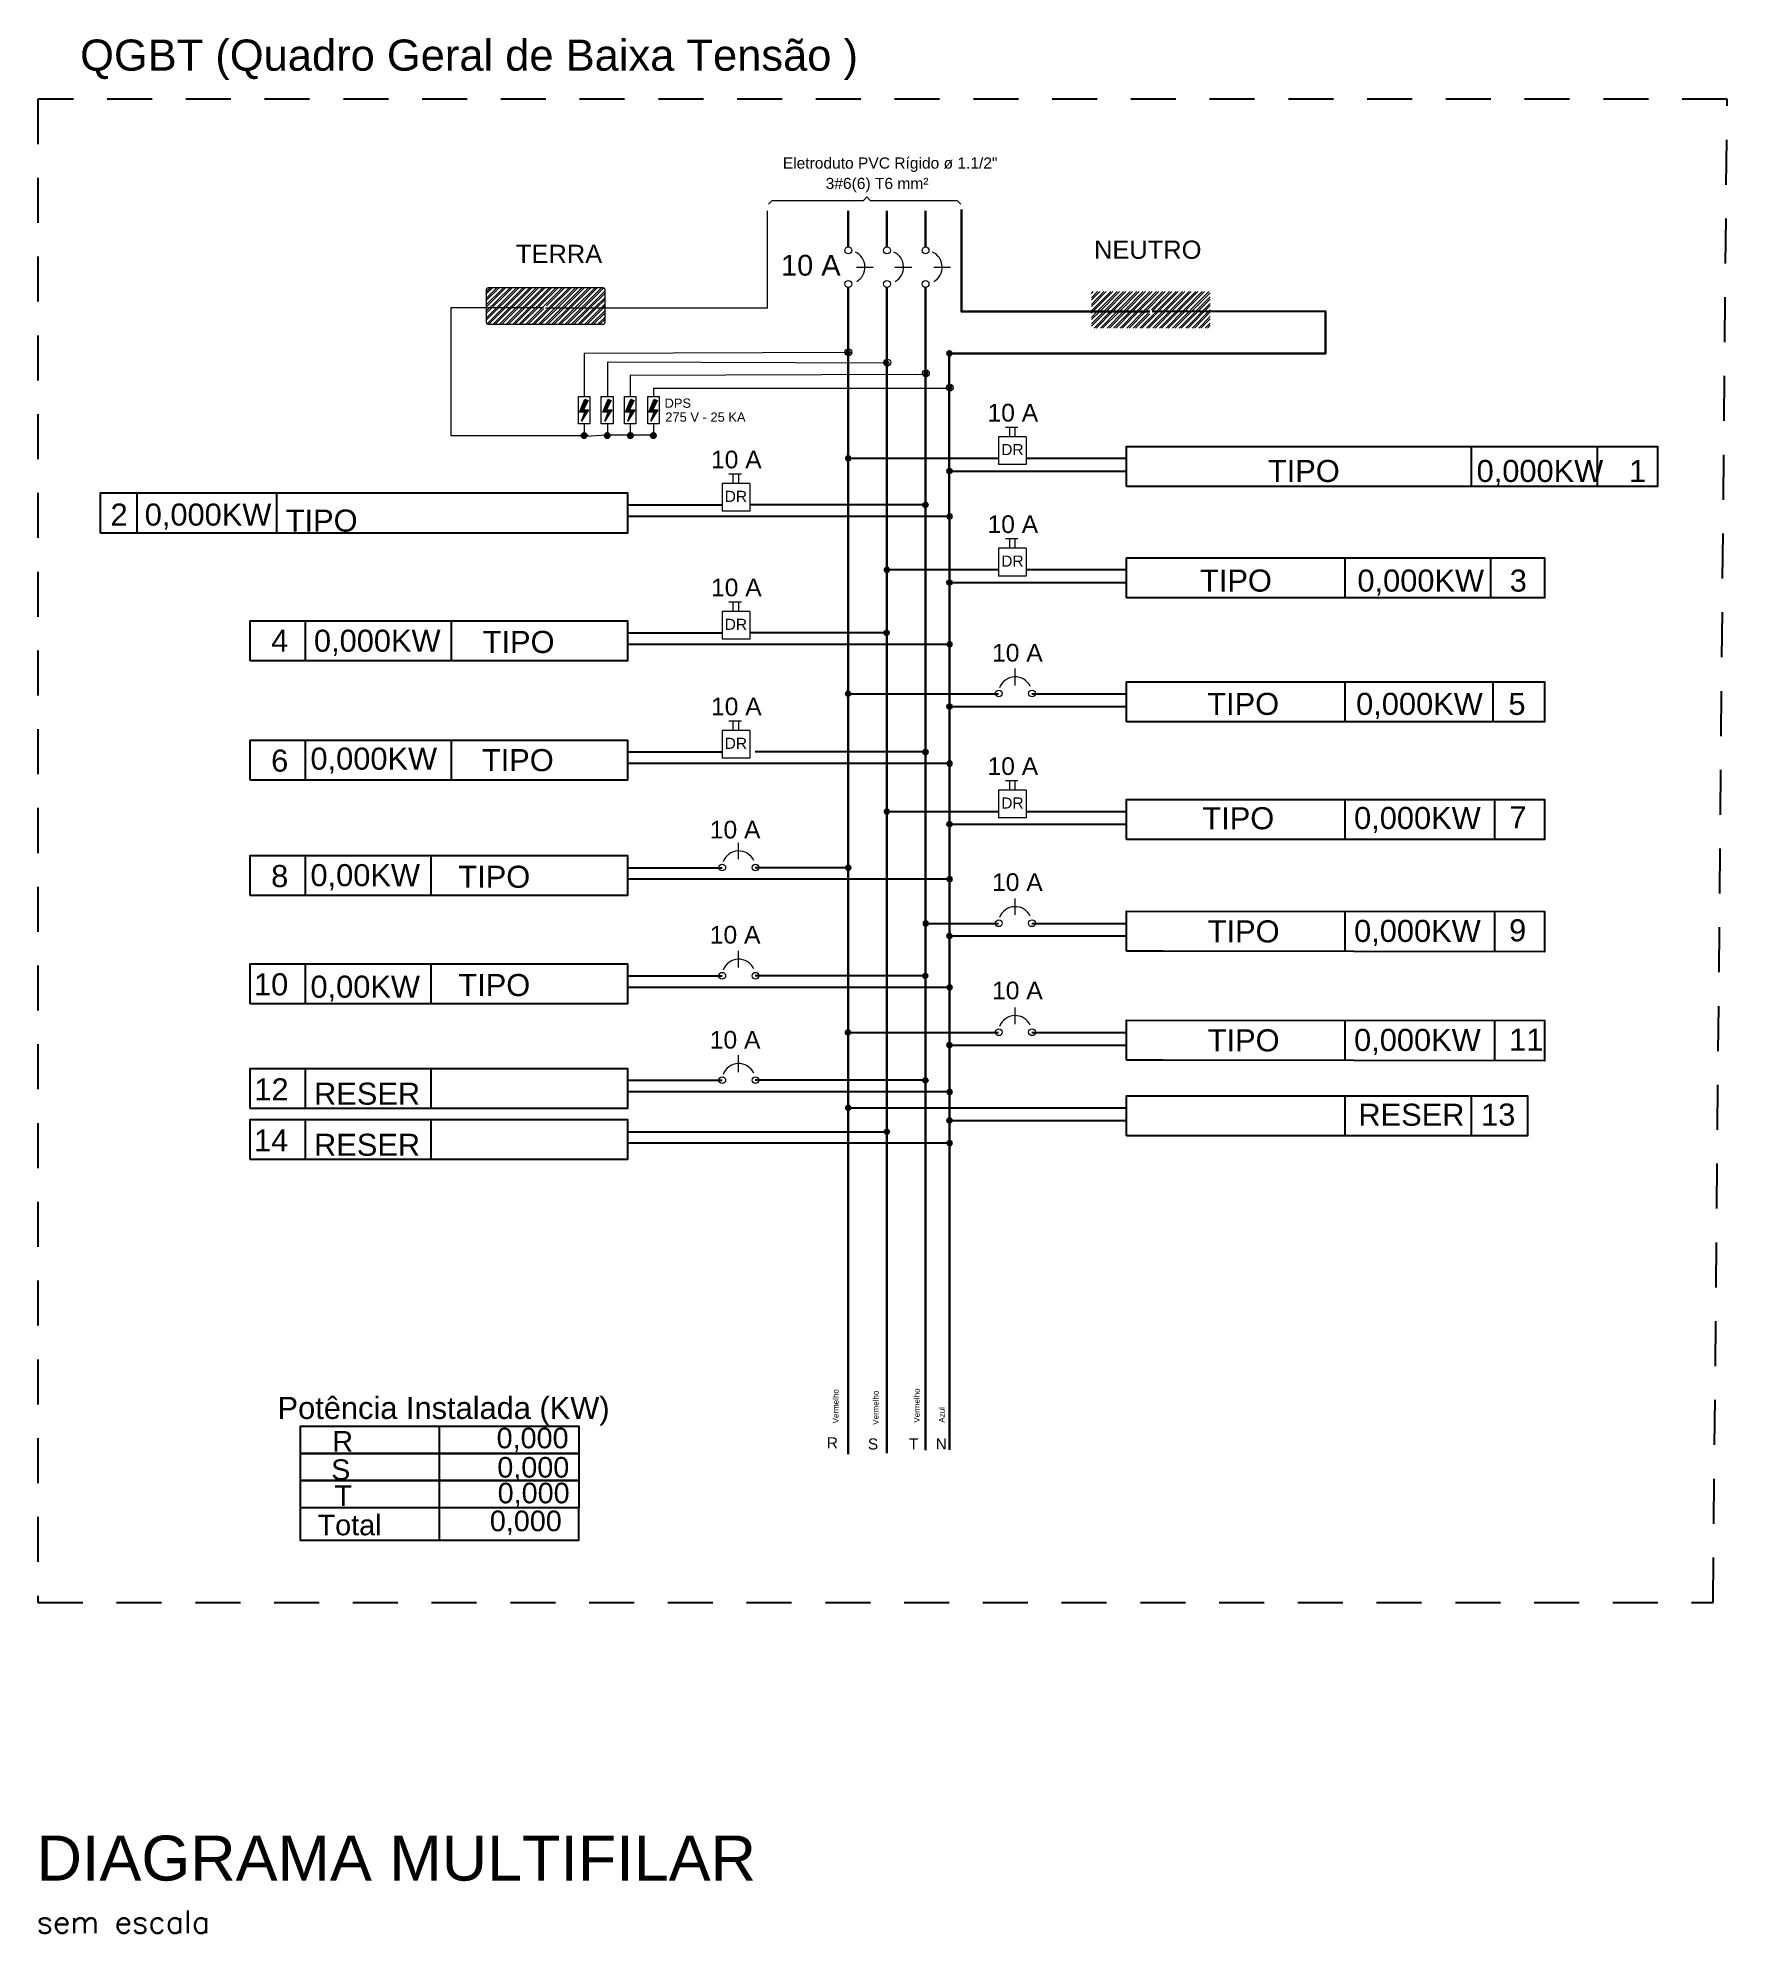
# Model space of a CAD drawing. Header units: millimetres. Extents: x -632.9 to -580.6, y 696.1 to 727.5.
# Drawn here: x -601.8 to -594.29, y 696.51 to 704.93 of the extents above; entities that cross this region are included whole.
import ezdxf

# ---------------------------------------------------------------- set-up
doc = ezdxf.new("R2010")
doc.units = ezdxf.units.MM
doc.header["$MEASUREMENT"] = 0
doc.linetypes.add('CONTORNO_QUADRO_T', pattern=[0.35, 0.2, -0.15])
for name, color, linetype in [('ELE-TEXTO04', 4, 'CONTORNO_QUADRO_T'), ('PDF3_0', 7, 'Continuous'), ('PDF3_COTA', 7, 'Continuous'), ('PDF3_DI-Barramento Fase 1', 6, 'Continuous'), ('PDF3_DI-Barramento Fase 2', 6, 'Continuous'), ('PDF3_DI-Barramento Fase 3', 4, 'Continuous'), ('PDF3_DI-Disjuntor', 7, 'Continuous'), ('PDF3_DI-Textos do diagrama', 7, 'Continuous'), ('PDF3_DIAGRAMA', 7, 'Continuous'), ('PDF3_eletrodutos', 3, 'Continuous'), ('PDF3_Text', 7, 'Continuous')]:
    doc.layers.add(name, color=color, linetype=linetype)
doc.layers.add('PDF3_DI-Linhas do diagrama', color=7, linetype='Continuous', true_color=0xdcdcdc)
doc.styles.add('Arial', font='arial.ttf', dxfattribs={"height": 0.1125})
doc.styles.add('PDF Arial', font='arial.ttf')
doc.styles.add('ROMANS', font='romans.shx')

msp = doc.modelspace()

# ---------------------------------------------------------------- texts
at = {"layer": 'ELE-TEXTO04', "insert": (-601.8061, 696.9386), "char_height": 0.099995, "attachment_point": 1, "style": 'ROMANS'}
msp.add_mtext('{\\fArial|b0|i0|c0|p34;\\H2x;\\C4;DIAGRAMA MULTIFILAR\\Fromans|c0;\\H0.6666x;\\P\\H0.7501x;\\C2;sem escala}', dxfattribs=at)
at = {"layer": 'PDF3_DIAGRAMA', "color": 1, "lineweight": 5, "char_height": 0.04923, "width": 0.118153, "attachment_point": 8, "line_spacing_factor": 0.798, "style": 'Arial'}
for insert in [(-597.469, 703.0727), (-598.6981, 702.8647), (-597.469, 702.5773), (-598.6981, 702.2962), (-598.6981, 701.7674), (-597.469, 701.5022)]:
    msp.add_mtext('DR', dxfattribs=dict(at, insert=insert))
at = {"layer": 'PDF3_Text', "color": 3, "attachment_point": 7, "style": 'PDF Arial'}
for s, insert, char_height in [('QGBT (Quadro Geral de Baixa Tensão )', (-601.6126, 704.7392), 0.138294), ('TERRA', (-599.6758, 703.9261), 0.08099)]:
    msp.add_mtext(s, dxfattribs=dict(at, insert=insert, char_height=char_height))
at = {"layer": 'PDF3_Text', "attachment_point": 7, "style": 'PDF Arial'}
for s, insert, char_height in [('Eletroduto PVC Rígido ø 1.1/2"', (-598.4896, 704.3308), 0.049472), ('3#6(6) T6 mm²', (-598.2991, 704.2403), 0.049472), ('10 A', (-598.4976, 703.8689), 0.0922), ('DPS', (-599.0152, 703.2823), 0.04106), ('275 V - 25 KA', (-599.0121, 703.2204), 0.041058), ('10 A', (-597.5798, 703.2208), 0.07838), ('10 A', (-598.8088, 703.0128), 0.07838), ('              TIPO                0,000KW   1', (-596.8659, 702.935), 0.097969), ('2  0,000KW', (-601.4776, 702.7412), 0.09797), ('TIPO', (-600.6988, 702.7313), 0.09797), ('10 A', (-597.5798, 702.7254), 0.07838), ('10 A', (-598.8088, 702.4443), 0.07838), ('TIPO          0,000KW   3', (-596.6353, 702.4479), 0.097969), ('4   0,000KW', (-600.7636, 702.1806), 0.097969), ('TIPO', (-599.8235, 702.1921), 0.09797), ('10 A', (-597.5596, 702.1542), 0.07838), ('10 A', (-598.8088, 701.9155), 0.07838), ('TIPO         0,000KW   5', (-596.603, 701.9001), 0.097969), ('6', (-600.7636, 701.6648), 0.098), ('0,000KW', (-600.5889, 701.6566), 0.09797), ('TIPO', (-599.8271, 701.6669), 0.09797), ('10 A', (-597.5798, 701.6503), 0.07838), ('TIPO', (-596.6248, 701.4088), 0.09797), ('0,000KW', (-595.9506, 701.393), 0.09797), ('7', (-595.2603, 701.4136), 0.098), ('10 A', (-598.8141, 701.3682), 0.07838), ('8', (-600.7636, 701.1519), 0.098), ('0,00KW', (-600.5889, 701.139), 0.09797), ('TIPO', (-599.9315, 701.1487), 0.09797), ('10 A', (-597.5596, 701.1348), 0.07838), ('TIPO', (-596.601, 700.906), 0.09797), ('0,000KW', (-595.9506, 700.8912), 0.09797), ('9', (-595.2616, 700.9107), 0.098), ('10 A', (-598.8141, 700.9013), 0.07838), ('10', (-600.8398, 700.6708), 0.09797), ('0,00KW', (-600.5889, 700.6435), 0.09797), ('TIPO', (-599.9315, 700.6676), 0.09797), ('10 A', (-597.5596, 700.6536), 0.07838), ('10 A', (-598.8141, 700.4345), 0.07838), ('TIPO', (-596.601, 700.4217), 0.09797), ('0,000KW', (-595.9506, 700.4069), 0.09797), ('11', (-595.2616, 700.4264), 0.09797), ('12', (-600.8382, 700.2056), 0.09797), ('RESER', (-600.5731, 700.1848), 0.09797), ('RESER', (-595.9315, 700.0912), 0.09797), ('13', (-595.3861, 700.092), 0.09797), ('14', (-600.8398, 699.9785), 0.09797), ('RESER', (-600.5731, 699.9578), 0.09797), ('Potência Instalada (KW)', (-600.735, 698.7603), 0.097969), ('R', (-600.492, 698.6446), 0.0915), ('0,000', (-599.7616, 698.6424), 0.0915), ('S', (-600.4968, 698.5176), 0.0915), ('0,000', (-599.7584, 698.5122), 0.0915), ('T', (-600.4825, 698.4033), 0.0915), ('0,000', (-599.7568, 698.3979), 0.0915), ('0,000', (-599.7917, 698.274), 0.0915), ('Total', (-600.5571, 698.2716), 0.0915)]:
    msp.add_mtext(s, dxfattribs=dict(at, insert=insert, char_height=char_height))
at = {"layer": 'PDF3_Text', "color": 4, "attachment_point": 7, "style": 'PDF Arial'}
for s, insert, char_height in [('NEUTRO', (-597.1065, 703.9438), 0.08099), ('N', (-597.81, 698.6542), 0.0495)]:
    msp.add_mtext(s, dxfattribs=dict(at, insert=insert, char_height=char_height))
at = {"layer": 'PDF3_Text', "color": 6, "char_height": 0.02545, "attachment_point": 7, "rotation": 90, "style": 'PDF Arial'}
for insert in [(-598.2415, 698.7701), (-598.0636, 698.7637), (-597.881, 698.7733)]:
    msp.add_mtext('Vermelho', dxfattribs=dict(at, insert=insert))
at = {"layer": 'PDF3_Text', "color": 4, "insert": (-597.7699, 698.7733), "char_height": 0.02545, "attachment_point": 7, "rotation": 90, "style": 'PDF Arial'}
msp.add_mtext('Azul', dxfattribs=at)
at = {"layer": 'PDF3_Text', "color": 6, "char_height": 0.0495, "attachment_point": 7, "style": 'PDF Arial'}
for s, insert in [('R', (-598.2943, 698.6589)), ('S', (-598.1117, 698.6533)), ('T', (-597.9291, 698.6542))]:
    msp.add_mtext(s, dxfattribs=dict(at, insert=insert))

# ---------------------------------------------------------------- linework, layer by layer
at = {"layer": 'PDF3_0', "linetype": 'CONTORNO_QUADRO_T', "lineweight": 25}
msp.add_lwpolyline([(-601.8003, 704.6546), (-601.8003, 697.9745), (-594.3546, 697.9745), (-594.2927, 704.6546)], close=True, dxfattribs=at)
at = {"layer": 'PDF3_COTA', "lineweight": 25}
for points in [[(-596.962, 702.9336), (-596.962, 703.1115), (-594.6015, 703.1115), (-594.6015, 702.9336), (-596.7985, 702.9336)], [(-601.5219, 702.7256), (-601.5219, 702.9051), (-599.1804, 702.9051), (-599.1804, 702.7256)], [(-596.962, 702.4382), (-596.962, 702.6161), (-595.1036, 702.6161), (-595.1036, 702.4382), (-596.7985, 702.4382)], [(-600.8572, 702.1587), (-600.8572, 702.3366), (-599.1804, 702.3366), (-599.1804, 702.1587)], [(-596.962, 701.8872), (-596.962, 702.065), (-595.1036, 702.065), (-595.1036, 701.8872), (-596.7985, 701.8872)], [(-600.8572, 701.6284), (-600.8572, 701.8062), (-599.1804, 701.8062), (-599.1804, 701.6284)], [(-596.962, 701.3648), (-596.962, 701.5426), (-595.1036, 701.5426), (-595.1036, 701.3648), (-596.7985, 701.3648)], [(-600.8572, 701.1155), (-600.8572, 701.2933), (-599.1804, 701.2933), (-599.1804, 701.1155)], [(-596.962, 700.8677), (-596.962, 701.0456), (-595.1036, 701.044), (-595.1036, 700.8661), (-596.7985, 700.8677)], [(-600.8572, 700.6343), (-600.8572, 700.8122), (-599.1804, 700.8122), (-599.1804, 700.6343)], [(-596.962, 700.3834), (-596.962, 700.5613), (-595.1036, 700.5597), (-595.1036, 700.3818), (-596.7985, 700.3834)], [(-600.8572, 700.1691), (-600.8572, 700.3469), (-599.1804, 700.3469), (-599.1804, 700.1691)], [(-596.962, 700.0484), (-596.962, 700.2262), (-595.1804, 700.2262), (-595.1804, 700.0484), (-596.7985, 700.0484)], [(-600.8572, 699.942), (-600.8572, 700.1198), (-599.1804, 700.1198), (-599.1804, 699.942)], [(-600.6333, 698.6589), (-600.6333, 698.7574), (-599.3963, 698.7574), (-599.3963, 698.6367), (-600.6333, 698.6367)], [(-600.6333, 698.5382), (-600.6333, 698.6367), (-599.3963, 698.6367), (-599.3963, 698.516), (-600.6333, 698.516)], [(-600.6333, 698.416), (-600.6333, 698.516), (-599.3963, 698.516), (-599.3963, 698.3953), (-600.6333, 698.3953)], [(-599.3963, 698.3953), (-600.6349, 698.3953), (-600.6349, 698.2508), (-599.3963, 698.2508)]]:
    msp.add_lwpolyline(points, close=True, dxfattribs=at)
for points in [[(-595.4281, 702.9336), (-595.4281, 703.1115)], [(-594.8686, 702.9336), (-594.8686, 703.1115)], [(-598.1911, 703.0591), (-597.5305, 703.0591)], [(-597.4074, 703.0591), (-596.962, 703.0591)], [(-597.7512, 703.0019), (-596.962, 703.0019)], [(-601.3586, 702.7256), (-601.3586, 702.9051)], [(-600.7383, 702.7256), (-600.7383, 702.9051)], [(-599.1804, 702.8511), (-598.7596, 702.8511)], [(-597.856, 702.8511), (-598.6365, 702.8511)], [(-597.7512, 702.8003), (-599.1804, 702.8003)], [(-595.9902, 702.4382), (-595.9902, 702.6161)], [(-595.3435, 702.4382), (-595.3435, 702.6161)], [(-598.0275, 702.5637), (-597.5305, 702.5637)], [(-597.7512, 702.5065), (-596.962, 702.5065)], [(-597.4074, 702.5637), (-596.962, 702.5637)], [(-600.6111, 702.1587), (-600.6111, 702.3366)], [(-599.9625, 702.1587), (-599.9625, 702.3366)], [(-599.1804, 702.2826), (-598.7596, 702.2826)], [(-598.0275, 702.2826), (-598.6365, 702.2826)], [(-597.7512, 702.2318), (-599.1804, 702.2318)], [(-598.199, 702.0126), (-597.5305, 702.0126)], [(-597.3828, 702.0126), (-596.962, 702.0126)], [(-595.9902, 701.8872), (-595.9902, 702.065)], [(-595.3317, 701.8872), (-595.3317, 702.065)], [(-597.7512, 701.9555), (-596.962, 701.9555)], [(-600.6111, 701.6284), (-600.6111, 701.8062)], [(-599.9625, 701.6284), (-599.9625, 701.8062)], [(-599.1804, 701.7538), (-598.7596, 701.7538)], [(-597.856, 701.7538), (-598.6119, 701.7538)], [(-597.7512, 701.703), (-599.1804, 701.703)], [(-598.0275, 701.4886), (-597.5305, 701.4886)], [(-597.4074, 701.4886), (-596.962, 701.4886)], [(-595.9902, 701.3648), (-595.9902, 701.5426)], [(-595.3252, 701.3648), (-595.3252, 701.5426)], [(-597.7512, 701.433), (-596.962, 701.433)], [(-600.6111, 701.1155), (-600.6111, 701.2933)], [(-600.0522, 701.1155), (-600.0522, 701.2933)], [(-599.1804, 701.2393), (-598.7596, 701.2393)], [(-598.199, 701.2393), (-598.6119, 701.2393)], [(-597.7512, 701.1885), (-599.1804, 701.1885)], [(-597.8608, 700.9916), (-597.5305, 700.9916)], [(-597.3828, 700.9916), (-596.962, 700.9916)], [(-595.9902, 700.8677), (-595.9902, 701.0456)], [(-595.3252, 700.8663), (-595.3252, 701.0442)], [(-597.7512, 700.936), (-596.962, 700.936)], [(-600.6111, 700.6343), (-600.6111, 700.8122)], [(-600.0522, 700.6343), (-600.0522, 700.8122)], [(-599.1804, 700.7582), (-598.7596, 700.7582)], [(-597.856, 700.7582), (-598.6119, 700.7582)], [(-597.7512, 700.7074), (-599.1804, 700.7074)], [(-598.199, 700.5073), (-597.5305, 700.5073)], [(-597.3828, 700.5073), (-596.962, 700.5073)], [(-595.9902, 700.3834), (-595.9902, 700.5613)], [(-595.3252, 700.382), (-595.3252, 700.5599)], [(-597.7512, 700.4501), (-596.962, 700.4501)], [(-600.6111, 700.1691), (-600.6111, 700.3469)], [(-600.0522, 700.1691), (-600.0522, 700.3469)], [(-599.1804, 700.2945), (-598.7596, 700.2945)], [(-597.7512, 700.2437), (-599.1804, 700.2437)], [(-597.856, 700.2945), (-598.6119, 700.2945)], [(-595.9902, 700.0484), (-595.9902, 700.2262)], [(-595.4281, 700.0484), (-595.4281, 700.2262)], [(-598.1911, 700.1722), (-597.5305, 700.1722), (-596.962, 700.1722)], [(-600.6111, 699.942), (-600.6111, 700.1198)], [(-600.0522, 699.942), (-600.0522, 700.1198)], [(-599.1804, 700.0658), (-598.7596, 700.0658), (-598.0275, 700.0658)], [(-597.7512, 700.1166), (-596.962, 700.1166)], [(-597.7512, 700.015), (-599.1804, 700.015)], [(-600.0156, 698.2508), (-600.0156, 698.4604), (-600.0156, 698.5589), (-600.0156, 698.6589), (-600.0156, 698.7574)]]:
    msp.add_lwpolyline(points, dxfattribs=at)
at = {"layer": 'PDF3_DI-Barramento Fase 1', "lineweight": 30}
for points in [[(-598.199, 704.1579), (-598.199, 703.996)], [(-598.0275, 704.1579), (-598.0275, 703.996)], [(-597.856, 704.1579), (-597.856, 703.996)], [(-598.199, 703.8181), (-598.199, 699.0226), (-598.199, 698.6335)]]:
    msp.add_lwpolyline(points, dxfattribs=at)
at = {"layer": 'PDF3_DI-Barramento Fase 2', "lineweight": 30}
msp.add_lwpolyline([(-598.0275, 703.8181), (-598.0275, 699.0226), (-598.0275, 698.6383)], dxfattribs=at)
at = {"layer": 'PDF3_DI-Barramento Fase 3', "lineweight": 30}
for points in [[(-597.6957, 704.1643), (-597.6957, 703.7101), (-596.8588, 703.7101)], [(-596.8477, 703.7101), (-596.0776, 703.7117), (-596.0776, 703.5244), (-597.6623, 703.5244)], [(-597.2606, 703.5244), (-597.7496, 703.5244), (-597.7481, 702.0476), (-597.7481, 699.0226), (-597.7481, 698.6526)]]:
    msp.add_lwpolyline(points, dxfattribs=at)
at = {"layer": 'PDF3_DI-Barramento Fase 3', "color": 6, "lineweight": 30}
msp.add_lwpolyline([(-597.856, 703.8181), (-597.856, 699.0226), (-597.856, 698.651)], dxfattribs=at)
at = {"layer": 'PDF3_DI-Disjuntor', "transparency": 33554559}
for points in [[(-599.3884, 703.2735), (-599.3598, 703.2639), (-599.3932, 703.2639)], [(-599.3725, 703.3148), (-599.3757, 703.2735), (-599.3884, 703.2735)], [(-599.3535, 703.2735), (-599.3884, 703.2735), (-599.3598, 703.2639)], [(-599.3693, 703.2639), (-599.3598, 703.2639), (-599.3836, 703.2242)], [(-599.3551, 703.3148), (-599.3725, 703.3148), (-599.3757, 703.2735)], [(-599.3693, 703.3211), (-599.3551, 703.3148), (-599.3725, 703.3148)], [(-599.2868, 703.2735), (-599.2566, 703.2639), (-599.2899, 703.2639)], [(-599.2693, 703.3148), (-599.2725, 703.2735), (-599.2868, 703.2735)], [(-599.2502, 703.2735), (-599.2868, 703.2735), (-599.2566, 703.2639)], [(-599.2661, 703.2639), (-599.2566, 703.2639), (-599.2804, 703.2242)], [(-599.2518, 703.3148), (-599.2693, 703.3148), (-599.2725, 703.2735)], [(-599.2661, 703.3211), (-599.2518, 703.3148), (-599.2693, 703.3148)], [(-599.1836, 703.2735), (-599.1534, 703.2639), (-599.1883, 703.2639)], [(-599.1661, 703.3148), (-599.1709, 703.2735), (-599.1836, 703.2735)], [(-599.147, 703.2735), (-599.1836, 703.2735), (-599.1534, 703.2639)], [(-599.1645, 703.2639), (-599.1534, 703.2639), (-599.1788, 703.2242)], [(-599.1502, 703.3148), (-599.1661, 703.3148), (-599.1709, 703.2735)], [(-599.1645, 703.3211), (-599.1502, 703.3148), (-599.1661, 703.3148)], [(-599.0803, 703.2735), (-599.0518, 703.2639), (-599.0851, 703.2639)], [(-599.0645, 703.3148), (-599.0676, 703.2735), (-599.0803, 703.2735)], [(-599.0454, 703.2735), (-599.0803, 703.2735), (-599.0518, 703.2639)], [(-599.0613, 703.2639), (-599.0518, 703.2639), (-599.0756, 703.2242)], [(-599.047, 703.3148), (-599.0645, 703.3148), (-599.0676, 703.2735)], [(-599.0613, 703.3211), (-599.047, 703.3148), (-599.0645, 703.3148)]]:
    msp.add_solid(points, dxfattribs=at)
at = {"layer": 'PDF3_DI-Linhas do diagrama', "lineweight": 20}
for centre in [(-598.1982, 703.5299), (-598.0252, 703.4839), (-597.8537, 703.4362), (-597.7473, 703.3727)]:
    msp.add_circle(centre, 0.0151, dxfattribs=at)
at = {"layer": 'PDF3_DI-Linhas do diagrama', "transparency": 33554559}
for points in [[(-598.2086, 703.5371), (-598.199, 703.5291), (-598.2117, 703.5291)], [(-598.2117, 703.5291), (-598.2086, 703.5212), (-598.199, 703.5291)], [(-598.199, 703.5418), (-598.2086, 703.5371), (-598.199, 703.5291)], [(-598.2086, 703.5212), (-598.199, 703.5291), (-598.199, 703.5164)], [(-598.199, 703.5291), (-598.1911, 703.5371), (-598.199, 703.5418)], [(-598.1863, 703.5291), (-598.199, 703.5291), (-598.1911, 703.5371)], [(-598.199, 703.5291), (-598.199, 703.5164), (-598.1911, 703.5212)], [(-598.1911, 703.5212), (-598.1863, 703.5291), (-598.199, 703.5291)], [(-598.0371, 703.491), (-598.0275, 703.4831), (-598.0402, 703.4831)], [(-598.0402, 703.4831), (-598.0371, 703.4735), (-598.0275, 703.4831)], [(-598.0275, 703.4942), (-598.0371, 703.491), (-598.0275, 703.4831)], [(-598.0371, 703.4735), (-598.0275, 703.4831), (-598.0275, 703.4704)], [(-598.0275, 703.4831), (-598.0196, 703.491), (-598.0275, 703.4942)], [(-598.0164, 703.4831), (-598.0275, 703.4831), (-598.0196, 703.491)], [(-598.0275, 703.4831), (-598.0275, 703.4704), (-598.0196, 703.4735)], [(-598.0196, 703.4735), (-598.0164, 703.4831), (-598.0275, 703.4831)], [(-597.8624, 703.445), (-597.8529, 703.437), (-597.8656, 703.437)], [(-597.8656, 703.437), (-597.8624, 703.4275), (-597.8529, 703.437)], [(-597.8529, 703.4481), (-597.8624, 703.445), (-597.8529, 703.437)], [(-597.8624, 703.4275), (-597.8529, 703.437), (-597.8529, 703.4243)], [(-597.8529, 703.437), (-597.8449, 703.445), (-597.8529, 703.4481)], [(-597.8417, 703.437), (-597.8529, 703.437), (-597.8449, 703.445)], [(-597.8529, 703.437), (-597.8529, 703.4243), (-597.8449, 703.4275)], [(-597.8449, 703.4275), (-597.8417, 703.437), (-597.8529, 703.437)], [(-597.756, 703.3814), (-597.7465, 703.3719), (-597.7592, 703.3719)], [(-597.7592, 703.3719), (-597.756, 703.364), (-597.7465, 703.3719)], [(-597.7465, 703.3846), (-597.756, 703.3814), (-597.7465, 703.3719)], [(-597.756, 703.364), (-597.7465, 703.3719), (-597.7465, 703.3592)], [(-597.7465, 703.3719), (-597.7385, 703.3814), (-597.7465, 703.3846)], [(-597.7354, 703.3719), (-597.7465, 703.3719), (-597.7385, 703.3814)], [(-597.7465, 703.3719), (-597.7465, 703.3592), (-597.7385, 703.364)], [(-597.7385, 703.364), (-597.7354, 703.3719), (-597.7465, 703.3719)], [(-598.199, 703.0591), (-598.2117, 703.0654), (-598.2133, 703.0591)], [(-598.2133, 703.0591), (-598.2117, 703.0512), (-598.199, 703.0591)], [(-598.207, 703.0718), (-598.199, 703.0591), (-598.2117, 703.0654)], [(-598.2117, 703.0512), (-598.199, 703.0591), (-598.207, 703.0448)], [(-598.199, 703.0734), (-598.207, 703.0718), (-598.199, 703.0591)], [(-598.199, 703.0591), (-598.207, 703.0448), (-598.199, 703.0432)], [(-598.199, 703.0591), (-598.1911, 703.0718), (-598.199, 703.0734)], [(-598.1863, 703.0654), (-598.199, 703.0591), (-598.1911, 703.0718)], [(-598.1847, 703.0591), (-598.1863, 703.0654), (-598.199, 703.0591)], [(-598.199, 703.0432), (-598.1911, 703.0448), (-598.199, 703.0591)], [(-598.1911, 703.0448), (-598.199, 703.0591), (-598.1863, 703.0512)], [(-598.199, 703.0591), (-598.1863, 703.0512), (-598.1847, 703.0591)], [(-597.7496, 703.0019), (-597.7624, 703.0099), (-597.7639, 703.0019)], [(-597.756, 703.0146), (-597.7496, 703.0019), (-597.7624, 703.0099)], [(-597.7496, 703.0162), (-597.756, 703.0146), (-597.7496, 703.0019)], [(-597.7496, 703.0019), (-597.7417, 703.0146), (-597.7496, 703.0162)], [(-597.7354, 703.0099), (-597.7496, 703.0019), (-597.7417, 703.0146)], [(-597.7338, 703.0019), (-597.7354, 703.0099), (-597.7496, 703.0019)], [(-597.7639, 703.0019), (-597.7624, 702.994), (-597.7496, 703.0019)], [(-597.7624, 702.994), (-597.7496, 703.0019), (-597.756, 702.9892)], [(-597.7496, 703.0019), (-597.756, 702.9892), (-597.7496, 702.9876)], [(-597.7496, 702.9876), (-597.7417, 702.9892), (-597.7496, 703.0019)], [(-597.7417, 702.9892), (-597.7496, 703.0019), (-597.7354, 702.994)], [(-597.7496, 703.0019), (-597.7354, 702.994), (-597.7338, 703.0019)], [(-597.856, 702.8511), (-597.8687, 702.859), (-597.8703, 702.8511)], [(-597.8703, 702.8511), (-597.8687, 702.8431), (-597.856, 702.8511)], [(-597.8624, 702.8638), (-597.856, 702.8511), (-597.8687, 702.859)], [(-597.8687, 702.8431), (-597.856, 702.8511), (-597.8624, 702.8384)], [(-597.856, 702.8654), (-597.8624, 702.8638), (-597.856, 702.8511)], [(-597.856, 702.8511), (-597.8624, 702.8384), (-597.856, 702.8368)], [(-597.856, 702.8511), (-597.8481, 702.8638), (-597.856, 702.8654)], [(-597.8433, 702.859), (-597.856, 702.8511), (-597.8481, 702.8638)], [(-597.8402, 702.8511), (-597.8433, 702.859), (-597.856, 702.8511)], [(-597.856, 702.8368), (-597.8481, 702.8384), (-597.856, 702.8511)], [(-597.8481, 702.8384), (-597.856, 702.8511), (-597.8433, 702.8431)], [(-597.856, 702.8511), (-597.8433, 702.8431), (-597.8402, 702.8511)], [(-597.7481, 702.8003), (-597.7608, 702.8082), (-597.7624, 702.8003)], [(-597.7624, 702.8003), (-597.7608, 702.7923), (-597.7481, 702.8003)], [(-597.756, 702.813), (-597.7481, 702.8003), (-597.7608, 702.8082)], [(-597.7608, 702.7923), (-597.7481, 702.8003), (-597.756, 702.7876)], [(-597.7481, 702.8146), (-597.756, 702.813), (-597.7481, 702.8003)], [(-597.7481, 702.8003), (-597.756, 702.7876), (-597.7481, 702.786)], [(-597.7481, 702.8003), (-597.7401, 702.813), (-597.7481, 702.8146)], [(-597.7354, 702.8082), (-597.7481, 702.8003), (-597.7401, 702.813)], [(-597.7338, 702.8003), (-597.7354, 702.8082), (-597.7481, 702.8003)], [(-597.7481, 702.786), (-597.7401, 702.7876), (-597.7481, 702.8003)], [(-597.7401, 702.7876), (-597.7481, 702.8003), (-597.7354, 702.7923)], [(-597.7481, 702.8003), (-597.7354, 702.7923), (-597.7338, 702.8003)], [(-598.0275, 702.5637), (-598.0402, 702.57), (-598.0418, 702.5637)], [(-598.0418, 702.5637), (-598.0402, 702.5557), (-598.0275, 702.5637)], [(-598.0339, 702.5764), (-598.0275, 702.5637), (-598.0402, 702.57)], [(-598.0402, 702.5557), (-598.0275, 702.5637), (-598.0339, 702.5494)], [(-598.0275, 702.5779), (-598.0339, 702.5764), (-598.0275, 702.5637)], [(-598.0275, 702.5637), (-598.0339, 702.5494), (-598.0275, 702.5478)], [(-598.0275, 702.5637), (-598.0196, 702.5764), (-598.0275, 702.5779)], [(-598.0148, 702.57), (-598.0275, 702.5637), (-598.0196, 702.5764)], [(-598.0117, 702.5637), (-598.0148, 702.57), (-598.0275, 702.5637)], [(-598.0275, 702.5478), (-598.0196, 702.5494), (-598.0275, 702.5637)], [(-598.0196, 702.5494), (-598.0275, 702.5637), (-598.0148, 702.5557)], [(-598.0275, 702.5637), (-598.0148, 702.5557), (-598.0117, 702.5637)], [(-597.7496, 702.5065), (-597.7624, 702.5144), (-597.7639, 702.5065)], [(-597.7639, 702.5065), (-597.7624, 702.4986), (-597.7496, 702.5065)], [(-597.756, 702.5192), (-597.7496, 702.5065), (-597.7624, 702.5144)], [(-597.7624, 702.4986), (-597.7496, 702.5065), (-597.756, 702.4938)], [(-597.7496, 702.5208), (-597.756, 702.5192), (-597.7496, 702.5065)], [(-597.7496, 702.5065), (-597.756, 702.4938), (-597.7496, 702.4922)], [(-597.7496, 702.5065), (-597.7417, 702.5192), (-597.7496, 702.5208)], [(-597.7354, 702.5144), (-597.7496, 702.5065), (-597.7417, 702.5192)], [(-597.7338, 702.5065), (-597.7354, 702.5144), (-597.7496, 702.5065)], [(-597.7496, 702.4922), (-597.7417, 702.4938), (-597.7496, 702.5065)], [(-597.7417, 702.4938), (-597.7496, 702.5065), (-597.7354, 702.4986)], [(-597.7496, 702.5065), (-597.7354, 702.4986), (-597.7338, 702.5065)], [(-598.0291, 702.2826), (-598.0418, 702.2905), (-598.0434, 702.2826)], [(-598.0434, 702.2826), (-598.0418, 702.2762), (-598.0291, 702.2826)], [(-598.0355, 702.2953), (-598.0291, 702.2826), (-598.0418, 702.2905)], [(-598.0418, 702.2762), (-598.0291, 702.2826), (-598.0355, 702.2699)], [(-598.0291, 702.2985), (-598.0355, 702.2953), (-598.0291, 702.2826)], [(-598.0291, 702.2826), (-598.0355, 702.2699), (-598.0291, 702.2683)], [(-598.0291, 702.2826), (-598.0212, 702.2953), (-598.0291, 702.2985)], [(-598.0148, 702.2905), (-598.0291, 702.2826), (-598.0212, 702.2953)], [(-598.0132, 702.2826), (-598.0148, 702.2905), (-598.0291, 702.2826)], [(-598.0291, 702.2683), (-598.0212, 702.2699), (-598.0291, 702.2826)], [(-598.0212, 702.2699), (-598.0291, 702.2826), (-598.0148, 702.2762)], [(-598.0291, 702.2826), (-598.0148, 702.2762), (-598.0132, 702.2826)], [(-597.7481, 702.2477), (-597.756, 702.2445), (-597.7481, 702.2318)], [(-597.7481, 702.2318), (-597.7401, 702.2445), (-597.7481, 702.2477)], [(-597.7481, 702.2318), (-597.7608, 702.2397), (-597.7624, 702.2318)], [(-597.7624, 702.2318), (-597.7608, 702.2254), (-597.7481, 702.2318)], [(-597.756, 702.2445), (-597.7481, 702.2318), (-597.7608, 702.2397)], [(-597.7608, 702.2254), (-597.7481, 702.2318), (-597.756, 702.2191)], [(-597.7481, 702.2318), (-597.756, 702.2191), (-597.7481, 702.2175)], [(-597.7354, 702.2397), (-597.7481, 702.2318), (-597.7401, 702.2445)], [(-597.7338, 702.2318), (-597.7354, 702.2397), (-597.7481, 702.2318)], [(-597.7481, 702.2175), (-597.7401, 702.2191), (-597.7481, 702.2318)], [(-597.7401, 702.2191), (-597.7481, 702.2318), (-597.7354, 702.2254)], [(-597.7481, 702.2318), (-597.7354, 702.2254), (-597.7338, 702.2318)], [(-598.199, 702.0126), (-598.2117, 702.019), (-598.2149, 702.0126)], [(-598.2149, 702.0126), (-598.2117, 702.0047), (-598.199, 702.0126)], [(-598.207, 702.0253), (-598.199, 702.0126), (-598.2117, 702.019)], [(-598.2117, 702.0047), (-598.199, 702.0126), (-598.207, 701.9999)], [(-598.199, 702.0269), (-598.207, 702.0253), (-598.199, 702.0126)], [(-598.199, 702.0126), (-598.207, 701.9999), (-598.199, 701.9968)], [(-598.199, 702.0126), (-598.1927, 702.0253), (-598.199, 702.0269)], [(-598.1863, 702.019), (-598.199, 702.0126), (-598.1927, 702.0253)], [(-598.1847, 702.0126), (-598.1863, 702.019), (-598.199, 702.0126)], [(-598.199, 701.9968), (-598.1927, 701.9999), (-598.199, 702.0126)], [(-598.1927, 701.9999), (-598.199, 702.0126), (-598.1863, 702.0047)], [(-598.199, 702.0126), (-598.1863, 702.0047), (-598.1847, 702.0126)], [(-597.7496, 701.9555), (-597.7624, 701.9634), (-597.7639, 701.9555)], [(-597.7639, 701.9555), (-597.7624, 701.9475), (-597.7496, 701.9555)], [(-597.756, 701.9682), (-597.7496, 701.9555), (-597.7624, 701.9634)], [(-597.7624, 701.9475), (-597.7496, 701.9555), (-597.756, 701.9428)], [(-597.7496, 701.9698), (-597.756, 701.9682), (-597.7496, 701.9555)], [(-597.7496, 701.9555), (-597.756, 701.9428), (-597.7496, 701.9412)], [(-597.7496, 701.9555), (-597.7417, 701.9682), (-597.7496, 701.9698)], [(-597.7354, 701.9634), (-597.7496, 701.9555), (-597.7417, 701.9682)], [(-597.7338, 701.9555), (-597.7354, 701.9634), (-597.7496, 701.9555)], [(-597.7496, 701.9412), (-597.7417, 701.9428), (-597.7496, 701.9555)], [(-597.7417, 701.9428), (-597.7496, 701.9555), (-597.7354, 701.9475)], [(-597.7496, 701.9555), (-597.7354, 701.9475), (-597.7338, 701.9555)], [(-597.856, 701.7538), (-597.8687, 701.7602), (-597.8703, 701.7538)], [(-597.8703, 701.7538), (-597.8687, 701.7459), (-597.856, 701.7538)], [(-597.8624, 701.7665), (-597.856, 701.7538), (-597.8687, 701.7602)], [(-597.8687, 701.7459), (-597.856, 701.7538), (-597.8624, 701.7395)], [(-597.856, 701.7681), (-597.8624, 701.7665), (-597.856, 701.7538)], [(-597.856, 701.7538), (-597.8624, 701.7395), (-597.856, 701.7379)], [(-597.856, 701.7538), (-597.8481, 701.7665), (-597.856, 701.7681)], [(-597.8417, 701.7602), (-597.856, 701.7538), (-597.8481, 701.7665)], [(-597.8402, 701.7538), (-597.8417, 701.7602), (-597.856, 701.7538)], [(-597.856, 701.7379), (-597.8481, 701.7395), (-597.856, 701.7538)], [(-597.8481, 701.7395), (-597.856, 701.7538), (-597.8417, 701.7459)], [(-597.856, 701.7538), (-597.8417, 701.7459), (-597.8402, 701.7538)], [(-597.7481, 701.703), (-597.7608, 701.7093), (-597.7624, 701.703)], [(-597.7624, 701.703), (-597.7608, 701.6951), (-597.7481, 701.703)], [(-597.756, 701.7157), (-597.7481, 701.703), (-597.7608, 701.7093)], [(-597.7608, 701.6951), (-597.7481, 701.703), (-597.756, 701.6887)], [(-597.7481, 701.7173), (-597.756, 701.7157), (-597.7481, 701.703)], [(-597.7481, 701.703), (-597.756, 701.6887), (-597.7481, 701.6871)], [(-597.7481, 701.703), (-597.7401, 701.7157), (-597.7481, 701.7173)], [(-597.7354, 701.7093), (-597.7481, 701.703), (-597.7401, 701.7157)], [(-597.7338, 701.703), (-597.7354, 701.7093), (-597.7481, 701.703)], [(-597.7481, 701.6871), (-597.7401, 701.6887), (-597.7481, 701.703)], [(-597.7401, 701.6887), (-597.7481, 701.703), (-597.7354, 701.6951)], [(-597.7481, 701.703), (-597.7354, 701.6951), (-597.7338, 701.703)], [(-598.0275, 701.4886), (-598.0402, 701.4966), (-598.0418, 701.4886)], [(-598.0418, 701.4886), (-598.0402, 701.4823), (-598.0275, 701.4886)], [(-598.0355, 701.5013), (-598.0275, 701.4886), (-598.0402, 701.4966)], [(-598.0402, 701.4823), (-598.0275, 701.4886), (-598.0355, 701.4759)], [(-598.0275, 701.5045), (-598.0355, 701.5013), (-598.0275, 701.4886)], [(-598.0275, 701.4886), (-598.0355, 701.4759), (-598.0275, 701.4743)], [(-598.0275, 701.4886), (-598.0196, 701.5013), (-598.0275, 701.5045)], [(-598.0148, 701.4966), (-598.0275, 701.4886), (-598.0196, 701.5013)], [(-598.0132, 701.4886), (-598.0148, 701.4966), (-598.0275, 701.4886)], [(-598.0275, 701.4743), (-598.0196, 701.4759), (-598.0275, 701.4886)], [(-598.0196, 701.4759), (-598.0275, 701.4886), (-598.0148, 701.4823)], [(-598.0275, 701.4886), (-598.0148, 701.4823), (-598.0132, 701.4886)], [(-597.7496, 701.433), (-597.7624, 701.4394), (-597.7639, 701.433)], [(-597.7639, 701.433), (-597.7624, 701.4251), (-597.7496, 701.433)], [(-597.756, 701.4458), (-597.7496, 701.433), (-597.7624, 701.4394)], [(-597.7624, 701.4251), (-597.7496, 701.433), (-597.756, 701.4203)], [(-597.7496, 701.4473), (-597.756, 701.4458), (-597.7496, 701.433)], [(-597.7496, 701.433), (-597.756, 701.4203), (-597.7496, 701.4172)], [(-597.7496, 701.433), (-597.7417, 701.4458), (-597.7496, 701.4473)], [(-597.7354, 701.4394), (-597.7496, 701.433), (-597.7417, 701.4458)], [(-597.7338, 701.433), (-597.7354, 701.4394), (-597.7496, 701.433)], [(-597.7496, 701.4172), (-597.7417, 701.4203), (-597.7496, 701.433)], [(-597.7417, 701.4203), (-597.7496, 701.433), (-597.7354, 701.4251)], [(-597.7496, 701.433), (-597.7354, 701.4251), (-597.7338, 701.433)], [(-598.199, 701.2393), (-598.2117, 701.2473), (-598.2133, 701.2393)], [(-598.2133, 701.2393), (-598.2117, 701.2314), (-598.199, 701.2393)], [(-598.2054, 701.252), (-598.199, 701.2393), (-598.2117, 701.2473)], [(-598.2117, 701.2314), (-598.199, 701.2393), (-598.2054, 701.2266)], [(-598.199, 701.2536), (-598.2054, 701.252), (-598.199, 701.2393)], [(-598.199, 701.2393), (-598.2054, 701.2266), (-598.199, 701.225)], [(-598.199, 701.2393), (-598.1911, 701.252), (-598.199, 701.2536)], [(-598.1863, 701.2473), (-598.199, 701.2393), (-598.1911, 701.252)], [(-598.1832, 701.2393), (-598.1863, 701.2473), (-598.199, 701.2393)], [(-598.199, 701.225), (-598.1911, 701.2266), (-598.199, 701.2393)], [(-598.1911, 701.2266), (-598.199, 701.2393), (-598.1863, 701.2314)], [(-598.199, 701.2393), (-598.1863, 701.2314), (-598.1832, 701.2393)], [(-597.7481, 701.1885), (-597.7608, 701.1964), (-597.7624, 701.1885)], [(-597.7624, 701.1885), (-597.7608, 701.1806), (-597.7481, 701.1885)], [(-597.756, 701.2012), (-597.7481, 701.1885), (-597.7608, 701.1964)], [(-597.7608, 701.1806), (-597.7481, 701.1885), (-597.756, 701.1758)], [(-597.7481, 701.2028), (-597.756, 701.2012), (-597.7481, 701.1885)], [(-597.7481, 701.1885), (-597.756, 701.1758), (-597.7481, 701.1742)], [(-597.7481, 701.1885), (-597.7401, 701.2012), (-597.7481, 701.2028)], [(-597.7354, 701.1964), (-597.7481, 701.1885), (-597.7401, 701.2012)], [(-597.7338, 701.1885), (-597.7354, 701.1964), (-597.7481, 701.1885)], [(-597.7481, 701.1742), (-597.7401, 701.1758), (-597.7481, 701.1885)], [(-597.7401, 701.1758), (-597.7481, 701.1885), (-597.7354, 701.1806)], [(-597.7481, 701.1885), (-597.7354, 701.1806), (-597.7338, 701.1885)], [(-597.8545, 700.9916), (-597.8672, 700.9995), (-597.8687, 700.9916)], [(-597.8687, 700.9916), (-597.8672, 700.9837), (-597.8545, 700.9916)], [(-597.8624, 701.0043), (-597.8545, 700.9916), (-597.8672, 700.9995)], [(-597.8672, 700.9837), (-597.8545, 700.9916), (-597.8624, 700.9789)], [(-597.8545, 701.0075), (-597.8624, 701.0043), (-597.8545, 700.9916)], [(-597.8545, 700.9916), (-597.8624, 700.9789), (-597.8545, 700.9773)], [(-597.8545, 700.9916), (-597.8465, 701.0043), (-597.8545, 701.0075)], [(-597.8417, 700.9995), (-597.8545, 700.9916), (-597.8465, 701.0043)], [(-597.8402, 700.9916), (-597.8417, 700.9995), (-597.8545, 700.9916)], [(-597.8545, 700.9773), (-597.8465, 700.9789), (-597.8545, 700.9916)], [(-597.8465, 700.9789), (-597.8545, 700.9916), (-597.8417, 700.9837)], [(-597.8545, 700.9916), (-597.8417, 700.9837), (-597.8402, 700.9916)], [(-597.7496, 700.936), (-597.7624, 700.9424), (-597.7639, 700.936)], [(-597.7639, 700.936), (-597.7624, 700.9281), (-597.7496, 700.936)], [(-597.756, 700.9487), (-597.7496, 700.936), (-597.7624, 700.9424)], [(-597.7624, 700.9281), (-597.7496, 700.936), (-597.756, 700.9233)], [(-597.7496, 700.9503), (-597.756, 700.9487), (-597.7496, 700.936)], [(-597.7496, 700.936), (-597.756, 700.9233), (-597.7496, 700.9201)], [(-597.7496, 700.936), (-597.7417, 700.9487), (-597.7496, 700.9503)], [(-597.7354, 700.9424), (-597.7496, 700.936), (-597.7417, 700.9487)], [(-597.7338, 700.936), (-597.7354, 700.9424), (-597.7496, 700.936)], [(-597.7496, 700.9201), (-597.7417, 700.9233), (-597.7496, 700.936)], [(-597.7417, 700.9233), (-597.7496, 700.936), (-597.7354, 700.9281)], [(-597.7496, 700.936), (-597.7354, 700.9281), (-597.7338, 700.936)], [(-597.856, 700.7582), (-597.8687, 700.7661), (-597.8719, 700.7582)], [(-597.8719, 700.7582), (-597.8687, 700.7518), (-597.856, 700.7582)], [(-597.864, 700.7709), (-597.856, 700.7582), (-597.8687, 700.7661)], [(-597.8687, 700.7518), (-597.856, 700.7582), (-597.864, 700.7455)], [(-597.856, 700.7741), (-597.864, 700.7709), (-597.856, 700.7582)], [(-597.856, 700.7582), (-597.864, 700.7455), (-597.856, 700.7439)], [(-597.856, 700.7582), (-597.8497, 700.7709), (-597.856, 700.7741)], [(-597.8433, 700.7661), (-597.856, 700.7582), (-597.8497, 700.7709)], [(-597.8417, 700.7582), (-597.8433, 700.7661), (-597.856, 700.7582)], [(-597.856, 700.7439), (-597.8497, 700.7455), (-597.856, 700.7582)], [(-597.8497, 700.7455), (-597.856, 700.7582), (-597.8433, 700.7518)], [(-597.856, 700.7582), (-597.8433, 700.7518), (-597.8417, 700.7582)], [(-597.7481, 700.7074), (-597.7608, 700.7153), (-597.7624, 700.7074)], [(-597.7624, 700.7074), (-597.7608, 700.701), (-597.7481, 700.7074)], [(-597.756, 700.7201), (-597.7481, 700.7074), (-597.7608, 700.7153)], [(-597.7608, 700.701), (-597.7481, 700.7074), (-597.756, 700.6947)], [(-597.7481, 700.7232), (-597.756, 700.7201), (-597.7481, 700.7074)], [(-597.7481, 700.7074), (-597.756, 700.6947), (-597.7481, 700.6931)], [(-597.7481, 700.7074), (-597.7401, 700.7201), (-597.7481, 700.7232)], [(-597.7354, 700.7153), (-597.7481, 700.7074), (-597.7401, 700.7201)], [(-597.7338, 700.7074), (-597.7354, 700.7153), (-597.7481, 700.7074)], [(-597.7481, 700.6931), (-597.7401, 700.6947), (-597.7481, 700.7074)], [(-597.7401, 700.6947), (-597.7481, 700.7074), (-597.7354, 700.701)], [(-597.7481, 700.7074), (-597.7354, 700.701), (-597.7338, 700.7074)], [(-598.2006, 700.5073), (-598.2133, 700.5152), (-598.2149, 700.5073)], [(-598.2149, 700.5073), (-598.2133, 700.4993), (-598.2006, 700.5073)], [(-598.207, 700.52), (-598.2006, 700.5073), (-598.2133, 700.5152)], [(-598.2133, 700.4993), (-598.2006, 700.5073), (-598.207, 700.4946)], [(-598.2006, 700.5216), (-598.207, 700.52), (-598.2006, 700.5073)], [(-598.2006, 700.5073), (-598.207, 700.4946), (-598.2006, 700.493)], [(-598.2006, 700.5073), (-598.1927, 700.52), (-598.2006, 700.5216)], [(-598.1879, 700.5152), (-598.2006, 700.5073), (-598.1927, 700.52)], [(-598.1847, 700.5073), (-598.1879, 700.5152), (-598.2006, 700.5073)], [(-598.2006, 700.493), (-598.1927, 700.4946), (-598.2006, 700.5073)], [(-598.1927, 700.4946), (-598.2006, 700.5073), (-598.1879, 700.4993)], [(-598.2006, 700.5073), (-598.1879, 700.4993), (-598.1847, 700.5073)], [(-597.7496, 700.4501), (-597.7624, 700.4581), (-597.7639, 700.4501)], [(-597.7639, 700.4501), (-597.7624, 700.4438), (-597.7496, 700.4501)], [(-597.756, 700.4644), (-597.7496, 700.4501), (-597.7624, 700.4581)], [(-597.7624, 700.4438), (-597.7496, 700.4501), (-597.756, 700.4374)], [(-597.7496, 700.466), (-597.756, 700.4644), (-597.7496, 700.4501)], [(-597.7496, 700.4501), (-597.756, 700.4374), (-597.7496, 700.4358)], [(-597.7496, 700.4501), (-597.7417, 700.4644), (-597.7496, 700.466)], [(-597.7354, 700.4581), (-597.7496, 700.4501), (-597.7417, 700.4644)], [(-597.7338, 700.4501), (-597.7354, 700.4581), (-597.7496, 700.4501)], [(-597.7496, 700.4358), (-597.7417, 700.4374), (-597.7496, 700.4501)], [(-597.7417, 700.4374), (-597.7496, 700.4501), (-597.7354, 700.4438)], [(-597.7496, 700.4501), (-597.7354, 700.4438), (-597.7338, 700.4501)], [(-597.856, 700.2945), (-597.8687, 700.3008), (-597.8703, 700.2945)], [(-597.8703, 700.2945), (-597.8687, 700.2866), (-597.856, 700.2945)], [(-597.864, 700.3072), (-597.856, 700.2945), (-597.8687, 700.3008)], [(-597.8687, 700.2866), (-597.856, 700.2945), (-597.864, 700.2818)], [(-597.856, 700.3088), (-597.864, 700.3072), (-597.856, 700.2945)], [(-597.856, 700.2945), (-597.864, 700.2818), (-597.856, 700.2786)], [(-597.856, 700.2945), (-597.8481, 700.3072), (-597.856, 700.3088)], [(-597.8433, 700.3008), (-597.856, 700.2945), (-597.8481, 700.3072)], [(-597.8402, 700.2945), (-597.8433, 700.3008), (-597.856, 700.2945)], [(-597.856, 700.2786), (-597.8481, 700.2818), (-597.856, 700.2945)], [(-597.8481, 700.2818), (-597.856, 700.2945), (-597.8433, 700.2866)], [(-597.856, 700.2945), (-597.8433, 700.2866), (-597.8402, 700.2945)], [(-597.7481, 700.2437), (-597.7608, 700.25), (-597.7624, 700.2437)], [(-597.7624, 700.2437), (-597.7608, 700.2357), (-597.7481, 700.2437)], [(-597.756, 700.2564), (-597.7481, 700.2437), (-597.7608, 700.25)], [(-597.7608, 700.2357), (-597.7481, 700.2437), (-597.756, 700.2294)], [(-597.7481, 700.258), (-597.756, 700.2564), (-597.7481, 700.2437)], [(-597.7481, 700.2437), (-597.756, 700.2294), (-597.7481, 700.2278)], [(-597.7481, 700.2437), (-597.7401, 700.2564), (-597.7481, 700.258)], [(-597.7354, 700.25), (-597.7481, 700.2437), (-597.7401, 700.2564)], [(-597.7338, 700.2437), (-597.7354, 700.25), (-597.7481, 700.2437)], [(-597.7481, 700.2278), (-597.7401, 700.2294), (-597.7481, 700.2437)], [(-597.7401, 700.2294), (-597.7481, 700.2437), (-597.7354, 700.2357)], [(-597.7481, 700.2437), (-597.7354, 700.2357), (-597.7338, 700.2437)], [(-598.199, 700.1722), (-598.2117, 700.1802), (-598.2133, 700.1722)], [(-598.2133, 700.1722), (-598.2117, 700.1659), (-598.199, 700.1722)], [(-598.207, 700.1849), (-598.199, 700.1722), (-598.2117, 700.1802)], [(-598.2117, 700.1659), (-598.199, 700.1722), (-598.207, 700.1595)], [(-598.199, 700.1881), (-598.207, 700.1849), (-598.199, 700.1722)], [(-598.199, 700.1722), (-598.207, 700.1595), (-598.199, 700.1579)], [(-598.199, 700.1722), (-598.1911, 700.1849), (-598.199, 700.1881)], [(-598.1863, 700.1802), (-598.199, 700.1722), (-598.1911, 700.1849)], [(-598.1847, 700.1722), (-598.1863, 700.1802), (-598.199, 700.1722)], [(-598.199, 700.1579), (-598.1911, 700.1595), (-598.199, 700.1722)], [(-598.1911, 700.1595), (-598.199, 700.1722), (-598.1863, 700.1659)], [(-598.199, 700.1722), (-598.1863, 700.1659), (-598.1847, 700.1722)], [(-598.0275, 700.0658), (-598.0402, 700.0738), (-598.0418, 700.0658)], [(-598.0418, 700.0658), (-598.0402, 700.0595), (-598.0275, 700.0658)], [(-598.0339, 700.0785), (-598.0275, 700.0658), (-598.0402, 700.0738)], [(-598.0402, 700.0595), (-598.0275, 700.0658), (-598.0339, 700.0531)], [(-598.0275, 700.0817), (-598.0339, 700.0785), (-598.0275, 700.0658)], [(-598.0275, 700.0658), (-598.0339, 700.0531), (-598.0275, 700.0515)], [(-598.0275, 700.0658), (-598.0196, 700.0785), (-598.0275, 700.0817)], [(-598.0148, 700.0738), (-598.0275, 700.0658), (-598.0196, 700.0785)], [(-598.0117, 700.0658), (-598.0148, 700.0738), (-598.0275, 700.0658)], [(-598.0275, 700.0515), (-598.0196, 700.0531), (-598.0275, 700.0658)], [(-598.0196, 700.0531), (-598.0275, 700.0658), (-598.0148, 700.0595)], [(-598.0275, 700.0658), (-598.0148, 700.0595), (-598.0117, 700.0658)], [(-597.7496, 700.1166), (-597.7624, 700.123), (-597.7639, 700.1166)], [(-597.7639, 700.1166), (-597.7624, 700.1087), (-597.7496, 700.1166)], [(-597.756, 700.1294), (-597.7496, 700.1166), (-597.7624, 700.123)], [(-597.7624, 700.1087), (-597.7496, 700.1166), (-597.756, 700.1039)], [(-597.7496, 700.1309), (-597.756, 700.1294), (-597.7496, 700.1166)], [(-597.7496, 700.1166), (-597.756, 700.1039), (-597.7496, 700.1008)], [(-597.7496, 700.1166), (-597.7417, 700.1294), (-597.7496, 700.1309)], [(-597.7354, 700.123), (-597.7496, 700.1166), (-597.7417, 700.1294)], [(-597.7338, 700.1166), (-597.7354, 700.123), (-597.7496, 700.1166)], [(-597.7496, 700.1008), (-597.7417, 700.1039), (-597.7496, 700.1166)], [(-597.7417, 700.1039), (-597.7496, 700.1166), (-597.7354, 700.1087)], [(-597.7496, 700.1166), (-597.7354, 700.1087), (-597.7338, 700.1166)], [(-597.7481, 700.015), (-597.7608, 700.023), (-597.7624, 700.015)], [(-597.7624, 700.015), (-597.7608, 700.0087), (-597.7481, 700.015)], [(-597.756, 700.0277), (-597.7481, 700.015), (-597.7608, 700.023)], [(-597.7608, 700.0087), (-597.7481, 700.015), (-597.756, 700.0023)], [(-597.7481, 700.0309), (-597.756, 700.0277), (-597.7481, 700.015)], [(-597.7481, 700.015), (-597.756, 700.0023), (-597.7481, 700.0007)], [(-597.7481, 700.015), (-597.7401, 700.0277), (-597.7481, 700.0309)], [(-597.7354, 700.023), (-597.7481, 700.015), (-597.7401, 700.0277)], [(-597.7338, 700.015), (-597.7354, 700.023), (-597.7481, 700.015)], [(-597.7481, 700.0007), (-597.7401, 700.0023), (-597.7481, 700.015)], [(-597.7401, 700.0023), (-597.7481, 700.015), (-597.7354, 700.0087)], [(-597.7481, 700.015), (-597.7354, 700.0087), (-597.7338, 700.015)]]:
    msp.add_solid(points, dxfattribs=at)
at = {"layer": 'PDF3_DI-Textos do diagrama', "lineweight": 20}
msp.add_lwpolyline([(-598.5531, 704.1881), (-598.5373, 704.204), (-598.1308, 704.204), (-598.1165, 704.2199), (-598.1006, 704.204), (-597.7147, 704.204), (-597.6988, 704.1881)], dxfattribs=at)
for points in [[(-599.3551, 703.3148), (-599.3757, 703.2735), (-599.3535, 703.2735), (-599.3836, 703.2242), (-599.3693, 703.2639), (-599.3932, 703.2639), (-599.3693, 703.3211)], [(-599.2518, 703.3148), (-599.2725, 703.2735), (-599.2502, 703.2735), (-599.2804, 703.2242), (-599.2661, 703.2639), (-599.2899, 703.2639), (-599.2661, 703.3211)], [(-599.1502, 703.3148), (-599.1709, 703.2735), (-599.147, 703.2735), (-599.1788, 703.2242), (-599.1645, 703.2639), (-599.1883, 703.2639), (-599.1645, 703.3211)], [(-599.047, 703.3148), (-599.0676, 703.2735), (-599.0454, 703.2735), (-599.0756, 703.2242), (-599.0613, 703.2639), (-599.0851, 703.2639), (-599.0613, 703.3211)]]:
    msp.add_lwpolyline(points, close=True, dxfattribs=at)
at = {"layer": 'PDF3_DIAGRAMA', "color": 1, "lineweight": 5}
for p, q in [((-597.4997, 703.197), (-597.4444, 703.197)), ((-597.4813, 703.154), (-597.4813, 703.197)), ((-597.4567, 703.154), (-597.4567, 703.197)), ((-597.5305, 703.154), (-597.5305, 703.0309)), ((-597.4074, 703.154), (-597.5305, 703.154)), ((-597.4074, 703.154), (-597.4074, 703.0309)), ((-597.4074, 703.0309), (-597.5305, 703.0309)), ((-598.7596, 702.9459), (-598.7596, 702.8229)), ((-598.6365, 702.9459), (-598.7596, 702.9459)), ((-598.7288, 702.989), (-598.6734, 702.989)), ((-598.7103, 702.9459), (-598.7103, 702.989)), ((-598.6857, 702.9459), (-598.6857, 702.989)), ((-598.6365, 702.9459), (-598.6365, 702.8229)), ((-598.6365, 702.8229), (-598.7596, 702.8229)), ((-597.4997, 702.7016), (-597.4444, 702.7016)), ((-597.4813, 702.6585), (-597.4813, 702.7016)), ((-597.4567, 702.6585), (-597.4567, 702.7016)), ((-597.5305, 702.6585), (-597.5305, 702.5354)), ((-597.4074, 702.6585), (-597.5305, 702.6585)), ((-597.4074, 702.6585), (-597.4074, 702.5354)), ((-597.4074, 702.5354), (-597.5305, 702.5354)), ((-598.7288, 702.4205), (-598.6734, 702.4205)), ((-598.7103, 702.3775), (-598.7103, 702.4205)), ((-598.6857, 702.3775), (-598.6857, 702.4205)), ((-598.7596, 702.3775), (-598.7596, 702.2544)), ((-598.6365, 702.3775), (-598.7596, 702.3775)), ((-598.6365, 702.3775), (-598.6365, 702.2544)), ((-598.6365, 702.2544), (-598.7596, 702.2544)), ((-598.7596, 701.8487), (-598.7596, 701.7256)), ((-598.6365, 701.8487), (-598.7596, 701.8487)), ((-598.7288, 701.8917), (-598.6734, 701.8917)), ((-598.7103, 701.8487), (-598.7103, 701.8917)), ((-598.6857, 701.8487), (-598.6857, 701.8917)), ((-598.6365, 701.8487), (-598.6365, 701.7256)), ((-598.6365, 701.7256), (-598.7596, 701.7256)), ((-597.5305, 701.5835), (-597.5305, 701.4604)), ((-597.4074, 701.5835), (-597.5305, 701.5835)), ((-597.4997, 701.6266), (-597.4444, 701.6266)), ((-597.4813, 701.5835), (-597.4813, 701.6266)), ((-597.4567, 701.5835), (-597.4567, 701.6266)), ((-597.4074, 701.5835), (-597.4074, 701.4604)), ((-597.4074, 701.4604), (-597.5305, 701.4604))]:
    msp.add_line(p, q, dxfattribs=at)
for points in [[(-598.1625, 703.9071), (-598.0879, 703.9071)], [(-597.991, 703.9071), (-597.9164, 703.9071)], [(-597.8179, 703.9071), (-597.7449, 703.9071)], [(-597.4575, 702.0492), (-597.4575, 702.1238)], [(-598.6865, 701.2774), (-598.6865, 701.3505)], [(-597.4575, 701.0297), (-597.4575, 701.1028)], [(-598.6865, 700.7963), (-598.6865, 700.8693)], [(-597.4575, 700.5438), (-597.4575, 700.6184)], [(-598.6865, 700.331), (-598.6865, 700.4057)]]:
    msp.add_lwpolyline(points, dxfattribs=at)
at = {"layer": 'PDF3_DIAGRAMA', "lineweight": 5}
for points in [[(-598.1847, 703.5291), (-599.3725, 703.5244), (-599.3725, 703.3338)], [(-598.0148, 703.4815), (-599.2693, 703.4862), (-599.2693, 703.3338)], [(-597.891, 703.4307), (-599.1677, 703.4259), (-599.1677, 703.3338)], [(-597.8973, 703.4307), (-597.8465, 703.4323)], [(-597.7496, 703.3687), (-599.0645, 703.3687), (-599.0645, 703.3338)]]:
    msp.add_lwpolyline(points, dxfattribs=at)
at = {"layer": 'PDF3_DIAGRAMA', "color": 1, "lineweight": 5}
for points in [[(-599.3979, 703.3338), (-599.3471, 703.3338), (-599.3471, 703.2115), (-599.3979, 703.2115)], [(-599.2963, 703.3338), (-599.2439, 703.3338), (-599.2439, 703.2115), (-599.2963, 703.2115)], [(-599.1931, 703.3338), (-599.1423, 703.3338), (-599.1423, 703.2115), (-599.1931, 703.2115)], [(-599.0899, 703.3338), (-599.0391, 703.3338), (-599.0391, 703.2115), (-599.0899, 703.2115)]]:
    msp.add_lwpolyline(points, close=True, dxfattribs=at)
for centre in [(-598.1982, 703.9825), (-598.0267, 703.9825), (-597.8552, 703.9825), (-598.1982, 703.8332), (-598.0267, 703.8332), (-597.8552, 703.8332), (-597.5297, 702.0134), (-597.382, 702.0134), (-598.7588, 701.2401), (-598.6111, 701.2401), (-597.5297, 700.9924), (-597.382, 700.9924), (-598.7588, 700.759), (-598.6111, 700.759), (-597.5297, 700.5081), (-597.382, 700.5081), (-598.7588, 700.2953), (-598.6111, 700.2953)]:
    msp.add_circle(centre, 0.0151, dxfattribs=at)
for centre, start, end in [((-598.1982, 703.9078), 299.99652, 65.00097), ((-598.0267, 703.9078), 299.99652, 65.00097), ((-597.8552, 703.9078), 299.99652, 65.00097), ((-597.4567, 702.0134), 24.99989, 159.99935), ((-598.6857, 701.2401), 24.99989, 159.99935), ((-597.4567, 700.9924), 24.99989, 159.99935), ((-598.6857, 700.759), 24.99989, 159.99935), ((-597.4567, 700.5081), 24.99989, 159.99935), ((-598.6857, 700.2953), 24.99989, 159.99935)]:
    msp.add_arc(centre, 0.0738, start, end, dxfattribs=at)
at = {"layer": 'PDF3_eletrodutos', "lineweight": 9}
for points in [[(-599.544, 703.7276), (-598.5579, 703.7276), (-598.5579, 704.1579)], [(-599.8092, 703.7975), (-599.7901, 703.815)], [(-599.8092, 703.7673), (-599.7616, 703.815)], [(-599.8092, 703.7387), (-599.733, 703.815)], [(-599.8092, 703.7101), (-599.7028, 703.815)], [(-599.8092, 703.68), (-599.6742, 703.815)], [(-599.8092, 703.788), (-599.7806, 703.815)], [(-599.8092, 703.7578), (-599.752, 703.815)], [(-599.8092, 703.7292), (-599.7235, 703.815)], [(-599.8092, 703.7006), (-599.6933, 703.815)], [(-599.8092, 703.6704), (-599.6647, 703.815)], [(-599.8044, 703.6546), (-599.6456, 703.815)], [(-599.7965, 703.6546), (-599.6361, 703.815)], [(-599.7774, 703.6546), (-599.6155, 703.815)], [(-599.7679, 703.6546), (-599.6059, 703.815)], [(-599.7489, 703.6546), (-599.5869, 703.815)], [(-599.7377, 703.6546), (-599.5774, 703.815)], [(-599.7187, 703.6546), (-599.5583, 703.815)], [(-599.7092, 703.6546), (-599.5488, 703.815)], [(-599.6901, 703.6546), (-599.5281, 703.815)], [(-599.6806, 703.6546), (-599.5186, 703.815)], [(-599.6615, 703.6546), (-599.4996, 703.815)], [(-599.652, 703.6546), (-599.49, 703.815)], [(-599.6028, 703.6546), (-599.5297, 703.7276), (-599.4408, 703.815)], [(-599.5932, 703.6546), (-599.5202, 703.7276), (-599.4313, 703.815)], [(-599.5742, 703.6546), (-599.5011, 703.7276), (-599.4122, 703.815)], [(-599.5647, 703.6546), (-599.49, 703.7276), (-599.4027, 703.815)], [(-599.5504, 703.7356), (-599.471, 703.815)], [(-599.544, 703.6546), (-599.471, 703.7276), (-599.3836, 703.815)], [(-599.5393, 703.7356), (-599.4614, 703.815)], [(-599.5345, 703.6546), (-599.4614, 703.7276), (-599.3741, 703.815)], [(-599.5154, 703.6546), (-599.4424, 703.7276), (-599.3551, 703.815)], [(-599.5059, 703.6546), (-599.4329, 703.7276), (-599.3439, 703.815)], [(-599.4869, 703.6546), (-599.4138, 703.7276), (-599.3249, 703.815)], [(-599.4773, 703.6546), (-599.4027, 703.7276), (-599.3154, 703.815)], [(-599.4567, 703.6546), (-599.3836, 703.7276), (-599.2963, 703.815)], [(-599.4472, 703.6546), (-599.3741, 703.7276), (-599.2868, 703.815)], [(-599.4281, 703.6546), (-599.3551, 703.7276), (-599.2804, 703.8007)], [(-599.4186, 703.6546), (-599.3455, 703.7276), (-599.2804, 703.7911)], [(-599.3995, 703.6546), (-599.3265, 703.7276), (-599.2804, 703.7721)], [(-599.39, 703.6546), (-599.3169, 703.7276), (-599.2804, 703.7625)], [(-599.5535, 703.7276), (-599.9648, 703.7276), (-599.9648, 703.1591), (-599.3535, 703.1591)], [(-599.6314, 703.6546), (-599.552, 703.734)], [(-599.6218, 703.6546), (-599.5535, 703.7229)], [(-599.3693, 703.6546), (-599.2963, 703.7276), (-599.2804, 703.7435)], [(-599.3598, 703.6546), (-599.2868, 703.7276), (-599.2804, 703.734)], [(-599.3408, 703.6546), (-599.2804, 703.7133)], [(-599.3312, 703.6546), (-599.2804, 703.7038)], [(-599.3122, 703.6546), (-599.2804, 703.6847)], [(-599.3027, 703.6546), (-599.2804, 703.6752)], [(-599.3725, 703.2115), (-599.3725, 703.1591)], [(-599.2693, 703.2115), (-599.2693, 703.1591)], [(-599.1677, 703.2115), (-599.1677, 703.1591)], [(-599.0645, 703.2115), (-599.0645, 703.1591)], [(-599.363, 703.1575), (-599.2741, 703.1623), (-599.0613, 703.1623)]]:
    msp.add_lwpolyline(points, dxfattribs=at)
for points in [[(-599.7981, 703.8165), (-599.7997, 703.8165), (-599.8013, 703.815), (-599.8029, 703.815), (-599.8044, 703.8134), (-599.806, 703.8118), (-599.806, 703.8102), (-599.8076, 703.8086), (-599.8076, 703.807), (-599.8076, 703.6625), (-599.806, 703.6609), (-599.806, 703.6593), (-599.8044, 703.6577), (-599.8044, 703.6562), (-599.8029, 703.6562), (-599.8013, 703.6546), (-599.7997, 703.6546), (-599.7981, 703.6546), (-599.2884, 703.6546), (-599.2868, 703.6546), (-599.2852, 703.6546), (-599.2836, 703.6562), (-599.282, 703.6562), (-599.282, 703.6577), (-599.2804, 703.6593), (-599.2804, 703.6609), (-599.2788, 703.6625), (-599.2788, 703.807), (-599.2804, 703.8086), (-599.2804, 703.8102), (-599.2804, 703.8118), (-599.282, 703.8134), (-599.2836, 703.815), (-599.2852, 703.815), (-599.2868, 703.8165), (-599.2884, 703.8165)], [(-599.3598, 703.1591), (-599.3598, 703.1575), (-599.3614, 703.1544), (-599.363, 703.1528), (-599.363, 703.1512), (-599.3662, 703.1496), (-599.3678, 703.148), (-599.3693, 703.148), (-599.3725, 703.1464), (-599.3741, 703.148), (-599.3773, 703.148), (-599.3789, 703.148), (-599.3805, 703.1496), (-599.382, 703.1512), (-599.3836, 703.1544), (-599.3836, 703.156), (-599.3852, 703.1575), (-599.3852, 703.1607), (-599.3836, 703.1623), (-599.3836, 703.1655), (-599.382, 703.1671), (-599.3805, 703.1687), (-599.3789, 703.1702), (-599.3773, 703.1718), (-599.3741, 703.1718), (-599.3725, 703.1718), (-599.3693, 703.1718), (-599.3678, 703.1702), (-599.3662, 703.1702), (-599.363, 703.1687), (-599.363, 703.1655), (-599.3614, 703.1639), (-599.3598, 703.1623), (-599.3598, 703.1591), (-599.3598, 703.1623), (-599.3614, 703.1639), (-599.363, 703.1655), (-599.363, 703.1687), (-599.3662, 703.1702), (-599.3678, 703.1702), (-599.3693, 703.1718), (-599.3725, 703.1718), (-599.3741, 703.1718), (-599.3773, 703.1718), (-599.3789, 703.1702), (-599.3805, 703.1687), (-599.382, 703.1671), (-599.3836, 703.1655), (-599.3836, 703.1623), (-599.3852, 703.1607), (-599.3852, 703.1575), (-599.3836, 703.156), (-599.3836, 703.1544), (-599.382, 703.1512), (-599.3805, 703.1496), (-599.3789, 703.148), (-599.3773, 703.148), (-599.3741, 703.148), (-599.3725, 703.1464), (-599.3693, 703.148), (-599.3678, 703.148), (-599.3662, 703.1496), (-599.363, 703.1512), (-599.363, 703.1528), (-599.3614, 703.1544), (-599.3598, 703.1575)], [(-599.2582, 703.1591), (-599.2582, 703.1575), (-599.2582, 703.1544), (-599.2598, 703.1528), (-599.2614, 703.1512), (-599.263, 703.1496), (-599.2645, 703.148), (-599.2677, 703.148), (-599.2693, 703.1464), (-599.2709, 703.148), (-599.2741, 703.148), (-599.2757, 703.148), (-599.2772, 703.1496), (-599.2788, 703.1512), (-599.2804, 703.1544), (-599.282, 703.156), (-599.282, 703.1575), (-599.282, 703.1607), (-599.282, 703.1623), (-599.2804, 703.1655), (-599.2788, 703.1671), (-599.2772, 703.1687), (-599.2757, 703.1702), (-599.2741, 703.1718), (-599.2709, 703.1718), (-599.2693, 703.1718), (-599.2677, 703.1718), (-599.2645, 703.1702), (-599.263, 703.1702), (-599.2614, 703.1687), (-599.2598, 703.1655), (-599.2582, 703.1639), (-599.2582, 703.1623), (-599.2582, 703.1591), (-599.2582, 703.1623), (-599.2582, 703.1639), (-599.2598, 703.1655), (-599.2614, 703.1687), (-599.263, 703.1702), (-599.2645, 703.1702), (-599.2677, 703.1718), (-599.2693, 703.1718), (-599.2709, 703.1718), (-599.2741, 703.1718), (-599.2757, 703.1702), (-599.2772, 703.1687), (-599.2788, 703.1671), (-599.2804, 703.1655), (-599.282, 703.1623), (-599.282, 703.1607), (-599.282, 703.1575), (-599.282, 703.156), (-599.2804, 703.1544), (-599.2788, 703.1512), (-599.2772, 703.1496), (-599.2757, 703.148), (-599.2741, 703.148), (-599.2709, 703.148), (-599.2693, 703.1464), (-599.2677, 703.148), (-599.2645, 703.148), (-599.263, 703.1496), (-599.2614, 703.1512), (-599.2598, 703.1528), (-599.2582, 703.1544), (-599.2582, 703.1575)], [(-599.155, 703.1591), (-599.155, 703.1575), (-599.1566, 703.1544), (-599.1566, 703.1528), (-599.1581, 703.1512), (-599.1597, 703.1496), (-599.1629, 703.148), (-599.1645, 703.148), (-599.1661, 703.1464), (-599.1693, 703.148), (-599.1709, 703.148), (-599.174, 703.148), (-599.1756, 703.1496), (-599.1772, 703.1512), (-599.1788, 703.1544), (-599.1788, 703.156), (-599.1788, 703.1575), (-599.1788, 703.1607), (-599.1788, 703.1623), (-599.1788, 703.1655), (-599.1772, 703.1671), (-599.1756, 703.1687), (-599.174, 703.1702), (-599.1709, 703.1718), (-599.1693, 703.1718), (-599.1661, 703.1718), (-599.1645, 703.1718), (-599.1629, 703.1702), (-599.1597, 703.1702), (-599.1581, 703.1687), (-599.1566, 703.1655), (-599.1566, 703.1639), (-599.155, 703.1623), (-599.155, 703.1591), (-599.155, 703.1623), (-599.1566, 703.1639), (-599.1566, 703.1655), (-599.1581, 703.1687), (-599.1597, 703.1702), (-599.1629, 703.1702), (-599.1645, 703.1718), (-599.1661, 703.1718), (-599.1693, 703.1718), (-599.1709, 703.1718), (-599.174, 703.1702), (-599.1756, 703.1687), (-599.1772, 703.1671), (-599.1788, 703.1655), (-599.1788, 703.1623), (-599.1788, 703.1607), (-599.1788, 703.1575), (-599.1788, 703.156), (-599.1788, 703.1544), (-599.1772, 703.1512), (-599.1756, 703.1496), (-599.174, 703.148), (-599.1709, 703.148), (-599.1693, 703.148), (-599.1661, 703.1464), (-599.1645, 703.148), (-599.1629, 703.148), (-599.1597, 703.1496), (-599.1581, 703.1512), (-599.1566, 703.1528), (-599.1566, 703.1544), (-599.155, 703.1575)], [(-599.0518, 703.1591), (-599.0518, 703.1575), (-599.0533, 703.1544), (-599.0549, 703.1528), (-599.0549, 703.1512), (-599.0581, 703.1496), (-599.0597, 703.148), (-599.0613, 703.148), (-599.0645, 703.1464), (-599.066, 703.148), (-599.0692, 703.148), (-599.0708, 703.148), (-599.0724, 703.1496), (-599.074, 703.1512), (-599.0756, 703.1544), (-599.0772, 703.156), (-599.0772, 703.1575), (-599.0772, 703.1607), (-599.0772, 703.1623), (-599.0756, 703.1655), (-599.074, 703.1671), (-599.0724, 703.1687), (-599.0708, 703.1702), (-599.0692, 703.1718), (-599.066, 703.1718), (-599.0645, 703.1718), (-599.0613, 703.1718), (-599.0597, 703.1702), (-599.0581, 703.1702), (-599.0549, 703.1687), (-599.0549, 703.1655), (-599.0533, 703.1639), (-599.0518, 703.1623), (-599.0518, 703.1591), (-599.0518, 703.1623), (-599.0533, 703.1639), (-599.0549, 703.1655), (-599.0549, 703.1687), (-599.0581, 703.1702), (-599.0597, 703.1702), (-599.0613, 703.1718), (-599.0645, 703.1718), (-599.066, 703.1718), (-599.0692, 703.1718), (-599.0708, 703.1702), (-599.0724, 703.1687), (-599.074, 703.1671), (-599.0756, 703.1655), (-599.0772, 703.1623), (-599.0772, 703.1607), (-599.0772, 703.1575), (-599.0772, 703.156), (-599.0756, 703.1544), (-599.074, 703.1512), (-599.0724, 703.1496), (-599.0708, 703.148), (-599.0692, 703.148), (-599.066, 703.148), (-599.0645, 703.1464), (-599.0613, 703.148), (-599.0597, 703.148), (-599.0581, 703.1496), (-599.0549, 703.1512), (-599.0549, 703.1528), (-599.0533, 703.1544), (-599.0518, 703.1575)]]:
    msp.add_lwpolyline(points, close=True, dxfattribs=at)
at = {"layer": 'PDF3_eletrodutos', "color": 4, "lineweight": 9}
for points in [[(-597.1177, 703.7721), (-597.0907, 703.7991)], [(-597.1177, 703.7419), (-597.0621, 703.7991)], [(-597.1177, 703.7133), (-597.0319, 703.7991)], [(-597.1177, 703.6847), (-597.0922, 703.7101), (-597.0033, 703.7991)], [(-597.1177, 703.6562), (-597.0621, 703.7101), (-596.9747, 703.7991)], [(-597.1177, 703.7911), (-597.1097, 703.7991)], [(-597.1177, 703.7625), (-597.0811, 703.7991)], [(-597.1177, 703.7324), (-597.0525, 703.7991)], [(-597.1177, 703.7038), (-597.1113, 703.7101), (-597.0224, 703.7991)], [(-597.1177, 703.6752), (-597.0811, 703.7101), (-596.9938, 703.7991)], [(-597.1177, 703.645), (-597.0525, 703.7101), (-596.9652, 703.7991)], [(-597.1065, 703.6371), (-597.0335, 703.7101), (-596.9462, 703.7991)], [(-597.097, 703.6371), (-597.024, 703.7101), (-596.935, 703.7991)], [(-597.078, 703.6371), (-597.0049, 703.7101), (-596.916, 703.7991)], [(-597.0684, 703.6371), (-596.9938, 703.7101), (-596.9065, 703.7991)], [(-597.0478, 703.6371), (-596.9747, 703.7101), (-596.8874, 703.7991)], [(-597.0383, 703.6371), (-596.9652, 703.7101), (-596.8779, 703.7991)], [(-597.0192, 703.6371), (-596.9462, 703.7101), (-596.8588, 703.7991)], [(-597.0097, 703.6371), (-596.9366, 703.7101), (-596.8477, 703.7991)], [(-596.9906, 703.6371), (-596.9176, 703.7101), (-596.8286, 703.7991)], [(-596.9811, 703.6371), (-596.908, 703.7101), (-596.8191, 703.7991)], [(-596.9604, 703.6371), (-596.8874, 703.7101), (-596.8001, 703.7991)], [(-596.9509, 703.6371), (-596.8779, 703.7101), (-596.7905, 703.7991)], [(-596.9033, 703.6371), (-596.7413, 703.7991)], [(-596.8938, 703.6371), (-596.7318, 703.7991)], [(-596.8731, 703.6371), (-596.7127, 703.7991)], [(-596.8636, 703.6371), (-596.7032, 703.7991)], [(-596.8509, 703.7181), (-596.7715, 703.7991)], [(-596.8477, 703.7117), (-596.7604, 703.7991)], [(-596.8445, 703.6371), (-596.6841, 703.7991)], [(-596.835, 703.6371), (-596.6746, 703.7991)], [(-596.8159, 703.6371), (-596.654, 703.7991)], [(-596.8064, 703.6371), (-596.6444, 703.7991)], [(-596.7858, 703.6371), (-596.6254, 703.7991)], [(-596.7762, 703.6371), (-596.6159, 703.7991)], [(-596.7572, 703.6371), (-596.5968, 703.7991)], [(-596.7477, 703.6371), (-596.5905, 703.7943)], [(-596.7286, 703.6371), (-596.5905, 703.7753)], [(-596.7191, 703.6371), (-596.5905, 703.7657)], [(-596.9319, 703.6371), (-596.8652, 703.7038)], [(-596.9223, 703.6371), (-596.8588, 703.7006)], [(-596.6984, 703.6371), (-596.5905, 703.7467)], [(-596.6889, 703.6371), (-596.5905, 703.7371)], [(-596.6699, 703.6371), (-596.5905, 703.7181)], [(-596.6603, 703.6371), (-596.5905, 703.7086)], [(-596.6413, 703.6371), (-596.5905, 703.6879)], [(-596.6317, 703.6371), (-596.5905, 703.6784)], [(-596.6127, 703.6371), (-596.5905, 703.6593)], [(-596.6016, 703.6371), (-596.5905, 703.6498)], [(-597.2685, 703.5244), (-597.756, 703.5244), (-597.2685, 703.5244)], [(-597.6623, 703.5244), (-597.7496, 703.5244), (-597.2606, 703.5244), (-597.7496, 703.5244)]]:
    msp.add_lwpolyline(points, dxfattribs=at)
at = {"layer": 'PDF3_eletrodutos', "color": 4, "transparency": 33554559}
for points in [[(-597.7496, 703.5244), (-597.7624, 703.5323), (-597.7639, 703.5244)], [(-597.7496, 703.5244), (-597.7624, 703.5323), (-597.7639, 703.5244)], [(-597.7496, 703.5244), (-597.7624, 703.5323), (-597.7639, 703.5244)], [(-597.7639, 703.5244), (-597.7624, 703.518), (-597.7496, 703.5244)], [(-597.7639, 703.5244), (-597.7624, 703.518), (-597.7496, 703.5244)], [(-597.7639, 703.5244), (-597.7624, 703.518), (-597.7496, 703.5244)], [(-597.756, 703.5371), (-597.7496, 703.5244), (-597.7624, 703.5323)], [(-597.756, 703.5371), (-597.7496, 703.5244), (-597.7624, 703.5323)], [(-597.756, 703.5371), (-597.7496, 703.5244), (-597.7624, 703.5323)], [(-597.7624, 703.518), (-597.7496, 703.5244), (-597.756, 703.5117)], [(-597.7624, 703.518), (-597.7496, 703.5244), (-597.756, 703.5117)], [(-597.7624, 703.518), (-597.7496, 703.5244), (-597.756, 703.5117)], [(-597.7496, 703.5402), (-597.756, 703.5371), (-597.7496, 703.5244)], [(-597.7496, 703.5402), (-597.756, 703.5371), (-597.7496, 703.5244)], [(-597.7496, 703.5402), (-597.756, 703.5371), (-597.7496, 703.5244)], [(-597.7496, 703.5244), (-597.756, 703.5117), (-597.7496, 703.5101)], [(-597.7496, 703.5244), (-597.756, 703.5117), (-597.7496, 703.5101)], [(-597.7496, 703.5244), (-597.756, 703.5117), (-597.7496, 703.5101)], [(-597.7496, 703.5244), (-597.7417, 703.5371), (-597.7496, 703.5402)], [(-597.7496, 703.5244), (-597.7417, 703.5371), (-597.7496, 703.5402)], [(-597.7496, 703.5244), (-597.7417, 703.5371), (-597.7496, 703.5402)], [(-597.7369, 703.5323), (-597.7496, 703.5244), (-597.7417, 703.5371)], [(-597.7369, 703.5323), (-597.7496, 703.5244), (-597.7417, 703.5371)], [(-597.7369, 703.5323), (-597.7496, 703.5244), (-597.7417, 703.5371)], [(-597.7338, 703.5244), (-597.7369, 703.5323), (-597.7496, 703.5244)], [(-597.7338, 703.5244), (-597.7369, 703.5323), (-597.7496, 703.5244)], [(-597.7338, 703.5244), (-597.7369, 703.5323), (-597.7496, 703.5244)], [(-597.7496, 703.5101), (-597.7417, 703.5117), (-597.7496, 703.5244)], [(-597.7417, 703.5117), (-597.7496, 703.5244), (-597.7369, 703.518)], [(-597.7496, 703.5244), (-597.7369, 703.518), (-597.7338, 703.5244)], [(-597.7496, 703.5101), (-597.7417, 703.5117), (-597.7496, 703.5244)], [(-597.7417, 703.5117), (-597.7496, 703.5244), (-597.7369, 703.518)], [(-597.7496, 703.5244), (-597.7369, 703.518), (-597.7338, 703.5244)], [(-597.7496, 703.5101), (-597.7417, 703.5117), (-597.7496, 703.5244)], [(-597.7417, 703.5117), (-597.7496, 703.5244), (-597.7369, 703.518)], [(-597.7496, 703.5244), (-597.7369, 703.518), (-597.7338, 703.5244)]]:
    msp.add_solid(points, dxfattribs=at)
at = {"layer": 'PDF3_eletrodutos', "transparency": 33554559}
for points in [[(-599.382, 703.1687), (-599.3725, 703.1591), (-599.3852, 703.1591)], [(-599.3852, 703.1591), (-599.382, 703.1512), (-599.3725, 703.1591)], [(-599.3725, 703.1718), (-599.382, 703.1687), (-599.3725, 703.1591)], [(-599.382, 703.1512), (-599.3725, 703.1591), (-599.3725, 703.1464)], [(-599.3725, 703.1591), (-599.3646, 703.1687), (-599.3725, 703.1718)], [(-599.3598, 703.1591), (-599.3725, 703.1591), (-599.3646, 703.1687)], [(-599.3725, 703.1591), (-599.3725, 703.1464), (-599.3646, 703.1512)], [(-599.3646, 703.1512), (-599.3598, 703.1591), (-599.3725, 703.1591)], [(-599.2788, 703.1687), (-599.2693, 703.1591), (-599.282, 703.1591)], [(-599.282, 703.1591), (-599.2788, 703.1512), (-599.2693, 703.1591)], [(-599.2693, 703.1718), (-599.2788, 703.1687), (-599.2693, 703.1591)], [(-599.2788, 703.1512), (-599.2693, 703.1591), (-599.2693, 703.1464)], [(-599.2693, 703.1591), (-599.2614, 703.1687), (-599.2693, 703.1718)], [(-599.2582, 703.1591), (-599.2693, 703.1591), (-599.2614, 703.1687)], [(-599.2693, 703.1591), (-599.2693, 703.1464), (-599.2614, 703.1512)], [(-599.2614, 703.1512), (-599.2582, 703.1591), (-599.2693, 703.1591)], [(-599.1756, 703.1687), (-599.1677, 703.1591), (-599.1788, 703.1591)], [(-599.1788, 703.1591), (-599.1756, 703.1512), (-599.1677, 703.1591)], [(-599.1677, 703.1718), (-599.1756, 703.1687), (-599.1677, 703.1591)], [(-599.1756, 703.1512), (-599.1677, 703.1591), (-599.1677, 703.1464)], [(-599.1677, 703.1591), (-599.1581, 703.1687), (-599.1677, 703.1718)], [(-599.155, 703.1591), (-599.1677, 703.1591), (-599.1581, 703.1687)], [(-599.1677, 703.1591), (-599.1677, 703.1464), (-599.1581, 703.1512)], [(-599.1581, 703.1512), (-599.155, 703.1591), (-599.1677, 703.1591)], [(-599.074, 703.1687), (-599.0645, 703.1591), (-599.0772, 703.1591)], [(-599.0772, 703.1591), (-599.074, 703.1512), (-599.0645, 703.1591)], [(-599.0645, 703.1718), (-599.074, 703.1687), (-599.0645, 703.1591)], [(-599.074, 703.1512), (-599.0645, 703.1591), (-599.0645, 703.1464)], [(-599.0645, 703.1591), (-599.0565, 703.1687), (-599.0645, 703.1718)], [(-599.0518, 703.1591), (-599.0645, 703.1591), (-599.0565, 703.1687)], [(-599.0645, 703.1591), (-599.0645, 703.1464), (-599.0565, 703.1512)], [(-599.0565, 703.1512), (-599.0518, 703.1591), (-599.0645, 703.1591)]]:
    msp.add_solid(points, dxfattribs=at)

msp.set_redraw_order([(e.dxf.handle, doc.entitydb.next_handle()) for e in msp.query("TEXT MTEXT ATTDEF DIMENSION ARC_DIMENSION")])  # texts and dimensions are drawn at this point

doc.saveas('drawing.dxf')
